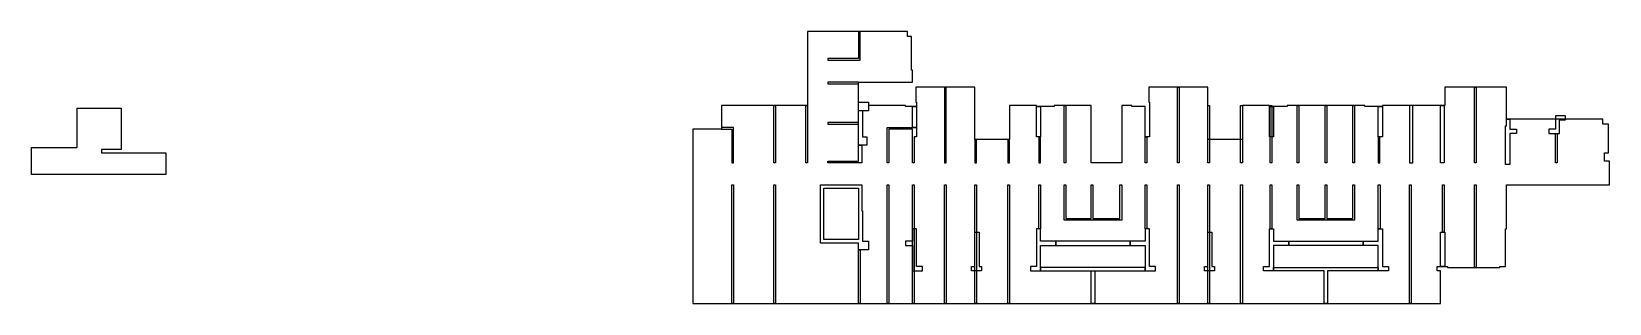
# Model space of a CAD drawing. Extents: x 562698 to 1410372, y 90292 to 698191.
# Drawn here: x 861163 to 954653, y 508836 to 524976 of the extents above; entities that cross this region are included whole.
import ezdxf

# ---------------------------------------------------------------- set-up
doc = ezdxf.new("R2010")
doc.units = 0
doc.header["$LTSCALE"] = 1000
doc.layers.add('AD-AREA-OUTL', color=31, linetype='CONTINUOUS', plot=False)
doc.layers.add('墙', color=6, linetype='CONTINUOUS')

msp = doc.modelspace()

# ---------------------------------------------------------------- linework, layer by layer
at = {"layer": 'AD-AREA-OUTL'}
for points in [[(900347, 508836), (902647, 508836), (944653, 508836), (944653, 510776), (944453, 510776), (944453, 511026), (945053, 511026), (945053, 510976), (948153, 510976), (948153, 511026), (948503, 511026), (948503, 513276), (948553, 513276), (948553, 515876), (954653, 515876), (954653, 517276), (954353, 517276), (954353, 517776), (954603, 517776), (954603, 519476), (954253, 519476), (954253, 519776), (948553, 519776), (948553, 521676), (944903, 521676), (944903, 520576), (941203, 520576), (941203, 520526), (940153, 520526), (940153, 520576), (935553, 520576), (935553, 520526), (934753, 520526), (934503, 520526), (934503, 520576), (932903, 520576), (932903, 518576), (930853, 518576), (930853, 521676), (927353, 521676), (927353, 520776), (927403, 520776), (927403, 518726), (927153, 518726), (927153, 520526), (926353, 520526), (926353, 520576), (925753, 520576), (925753, 517176), (923953, 517176), (923953, 520576), (921753, 520576), (921753, 520526), (920953, 520526), (920703, 520526), (920703, 520576), (919103, 520576), (919103, 518576), (917153, 518576), (917053, 518576), (917053, 521676), (913553, 521676), (913553, 520776), (913603, 520776), (913603, 520526), (912953, 520526), (912953, 520576), (910753, 520576), (910753, 520276), (910403, 520276), (910153, 520276), (910153, 521976), (913353, 521976), (913353, 522676), (913303, 522676), (913303, 524676), (913053, 524676), (913053, 524976), (907147, 524976), (907146, 520576), (902047, 520576), (902047, 519176), (900347, 519176)], [(869113, 516484), (861163, 516484), (861163, 516634), (861163, 518084), (863863, 518084), (863863, 520434), (866463, 520434), (866463, 517984), (865313, 517984), (865313, 517784), (869113, 517784)]]:
    msp.add_lwpolyline(points, close=True, dxfattribs=at)
at = {"layer": '墙'}
for points in [[(908347, 523376), (908347, 523276), (910253, 523276), (910253, 524976), (910153, 524976), (910153, 523376)], [(908347, 521876), (910153, 521876), (910153, 521976), (908347, 521976)], [(910653, 518226), (910153, 518226), (910153, 520776), (910753, 520776), (910753, 520276), (910403, 520276), (910403, 518726), (910653, 518726)], [(915253, 517176), (915353, 517176), (915353, 521676), (915253, 521676)], [(929153, 517176), (929053, 517176), (929053, 521676), (929153, 521676)], [(946753, 517176), (946653, 517176), (946653, 521676), (946753, 521676)], [(905147, 520576), (905247, 520576), (905247, 517176), (905147, 517176)], [(907047, 520576), (907147, 520576), (907147, 517176), (907047, 517176)], [(913353, 520526), (913603, 520526), (913603, 519276), (913353, 519276)], [(920953, 518726), (920703, 518726), (920703, 520526), (920953, 520526)], [(922453, 517176), (922353, 517176), (922353, 520576), (922453, 520576)], [(930953, 517176), (930853, 517176), (930853, 520576), (930953, 520576)], [(932903, 517176), (932803, 517176), (932803, 520576), (932903, 520576)], [(934753, 518726), (934503, 518726), (934503, 520526), (934753, 520526)], [(934653, 517176), (934553, 517176), (934553, 520576), (934653, 520576)], [(936253, 517176), (936153, 517176), (936153, 520576), (936253, 520576)], [(937903, 517176), (937803, 517176), (937803, 520576), (937903, 520576)], [(939553, 517176), (939453, 517176), (939453, 520576), (939553, 520576)], [(941203, 518726), (940953, 518726), (940953, 520526), (941203, 520526)], [(942803, 517176), (943003, 517176), (943003, 520576), (942803, 520576)], [(944853, 517176), (944653, 517176), (944653, 520576), (944853, 520576)], [(951453, 519976), (951453, 519176), (951053, 519176), (951053, 518926), (951703, 518926), (951703, 519726), (952053, 519726), (952053, 519976)], [(902647, 517176), (902747, 517176), (902747, 519276), (902047, 519276), (902047, 519176), (902647, 519176)], [(908347, 519476), (910153, 519476), (910153, 519576), (908347, 519576)], [(913453, 518726), (913453, 517176), (913353, 517176), (913353, 519176), (911953, 519176), (911953, 517176), (911853, 517176), (911853, 519276), (913603, 519276), (913603, 518726)], [(948553, 519776), (948753, 519776), (948753, 519376), (948753, 519176), (949153, 519176), (949153, 518926), (948753, 518926), (948753, 517076), (948503, 517076), (948503, 519376), (948553, 519376)], [(951453, 518926), (951553, 518926), (951553, 517176), (951453, 517176)], [(908347, 517176), (908347, 517276), (910153, 517276), (910153, 518226), (910353, 518226), (910353, 517176)], [(917053, 517176), (917153, 517176), (917153, 518576), (917053, 518576)], [(919003, 517176), (919103, 517176), (919103, 518576), (919003, 518576)], [(920853, 517176), (920953, 517176), (920953, 518726), (920853, 518726)], [(927253, 517176), (927153, 517176), (927153, 518726), (927253, 518726)], [(940953, 517176), (941053, 517176), (941053, 518726), (940953, 518726)], [(902647, 515876), (902747, 515876), (902747, 508836), (902647, 508836)], [(905147, 515876), (905247, 515876), (905247, 508836), (905147, 508836)], [(910153, 512426), (907903, 512426), (907903, 515876), (910353, 515876), (910353, 514326), (910403, 514326), (910403, 512526), (910753, 512526), (910753, 512026), (910153, 512026)], [(908103, 515676), (910153, 515676), (910153, 512626), (908103, 512626)], [(911853, 515876), (911953, 515876), (911953, 508836), (911853, 508836)], [(913453, 508836), (913353, 508836), (913353, 515876), (913453, 515876)], [(915253, 515876), (915353, 515876), (915353, 508836), (915253, 508836)], [(917053, 515876), (917153, 515876), (917153, 508836), (917053, 508836)], [(919003, 515876), (919103, 515876), (919103, 508836), (919003, 508836)], [(920853, 515876), (920953, 515876), (920953, 513276), (920853, 513276)], [(925753, 515876), (925753, 513776), (922353, 513776), (922353, 515876), (922453, 515876), (922453, 513876), (923953, 513876), (923953, 515876), (924053, 515876), (924053, 513876), (925653, 513876), (925653, 515876)], [(927153, 515876), (927253, 515876), (927253, 513276), (927153, 513276)], [(929053, 515876), (929153, 515876), (929153, 508836), (929053, 508836)], [(930853, 515876), (930953, 515876), (930953, 508836), (930853, 508836)], [(932803, 515876), (932903, 515876), (932903, 508836), (932803, 508836)], [(934553, 515876), (934653, 515876), (934653, 513276), (934553, 513276)], [(939553, 515876), (939553, 513776), (936153, 513776), (936153, 515876), (936253, 515876), (936253, 513876), (937803, 513876), (937803, 515876), (937903, 515876), (937903, 513876), (939453, 513876), (939453, 515876)], [(940953, 515876), (941078, 515876), (941078, 513276), (940953, 513276)], [(942803, 515876), (942903, 515876), (942903, 508836), (942803, 508836)], [(944753, 515876), (944853, 515876), (944853, 513076), (944753, 513076)], [(946653, 515876), (946753, 515876), (946753, 510976), (946653, 510976)], [(913603, 513276), (913353, 513276), (913353, 512526), (912953, 512526), (912953, 512276), (913353, 512276), (913353, 510776), (913953, 510776), (913953, 511026), (913603, 511026)], [(920703, 513276), (920703, 511026), (920353, 511026), (920353, 510776), (920953, 510776), (920953, 512276), (921853, 512276), (921853, 512526), (920953, 512526), (920953, 513276)], [(927753, 510776), (927753, 511026), (927403, 511026), (927403, 513276), (927153, 513276), (927153, 512526), (926253, 512526), (926253, 512276), (927153, 512276), (927153, 510776)], [(934503, 513276), (934753, 513276), (934753, 512526), (935653, 512526), (935653, 512276), (934753, 512276), (934753, 510776), (934153, 510776), (934153, 511026), (934503, 511026)], [(941553, 511026), (941553, 510776), (940953, 510776), (940953, 512276), (940053, 512276), (940053, 512526), (940953, 512526), (940953, 513276), (941203, 513276), (941203, 511026)], [(917053, 513076), (917303, 513076), (917303, 511026), (917453, 511026), (917453, 510776), (916853, 510776), (916853, 511026), (917053, 511026)], [(921853, 512276), (926253, 512276), (926253, 512526), (921853, 512526)], [(930853, 513076), (931103, 513076), (931103, 511026), (931253, 511026), (931253, 510776), (930653, 510776), (930653, 511026), (930853, 511026)], [(940053, 512276), (935653, 512276), (935653, 512526), (940053, 512526)], [(944653, 513076), (944903, 513076), (944903, 511026), (944653, 511026)], [(910153, 512026), (910253, 512026), (910253, 508836), (910153, 508836)], [(920953, 510776), (927153, 510776), (927153, 510976), (920953, 510976)], [(923953, 510776), (924153, 510776), (924153, 508836), (923953, 508836)], [(934753, 510776), (934753, 510976), (940953, 510976), (940953, 510776), (937953, 510776), (937953, 508836), (937753, 508836), (937753, 510776)]]:
    msp.add_lwpolyline(points, close=True, dxfattribs=at)

doc.saveas('drawing.dxf')
